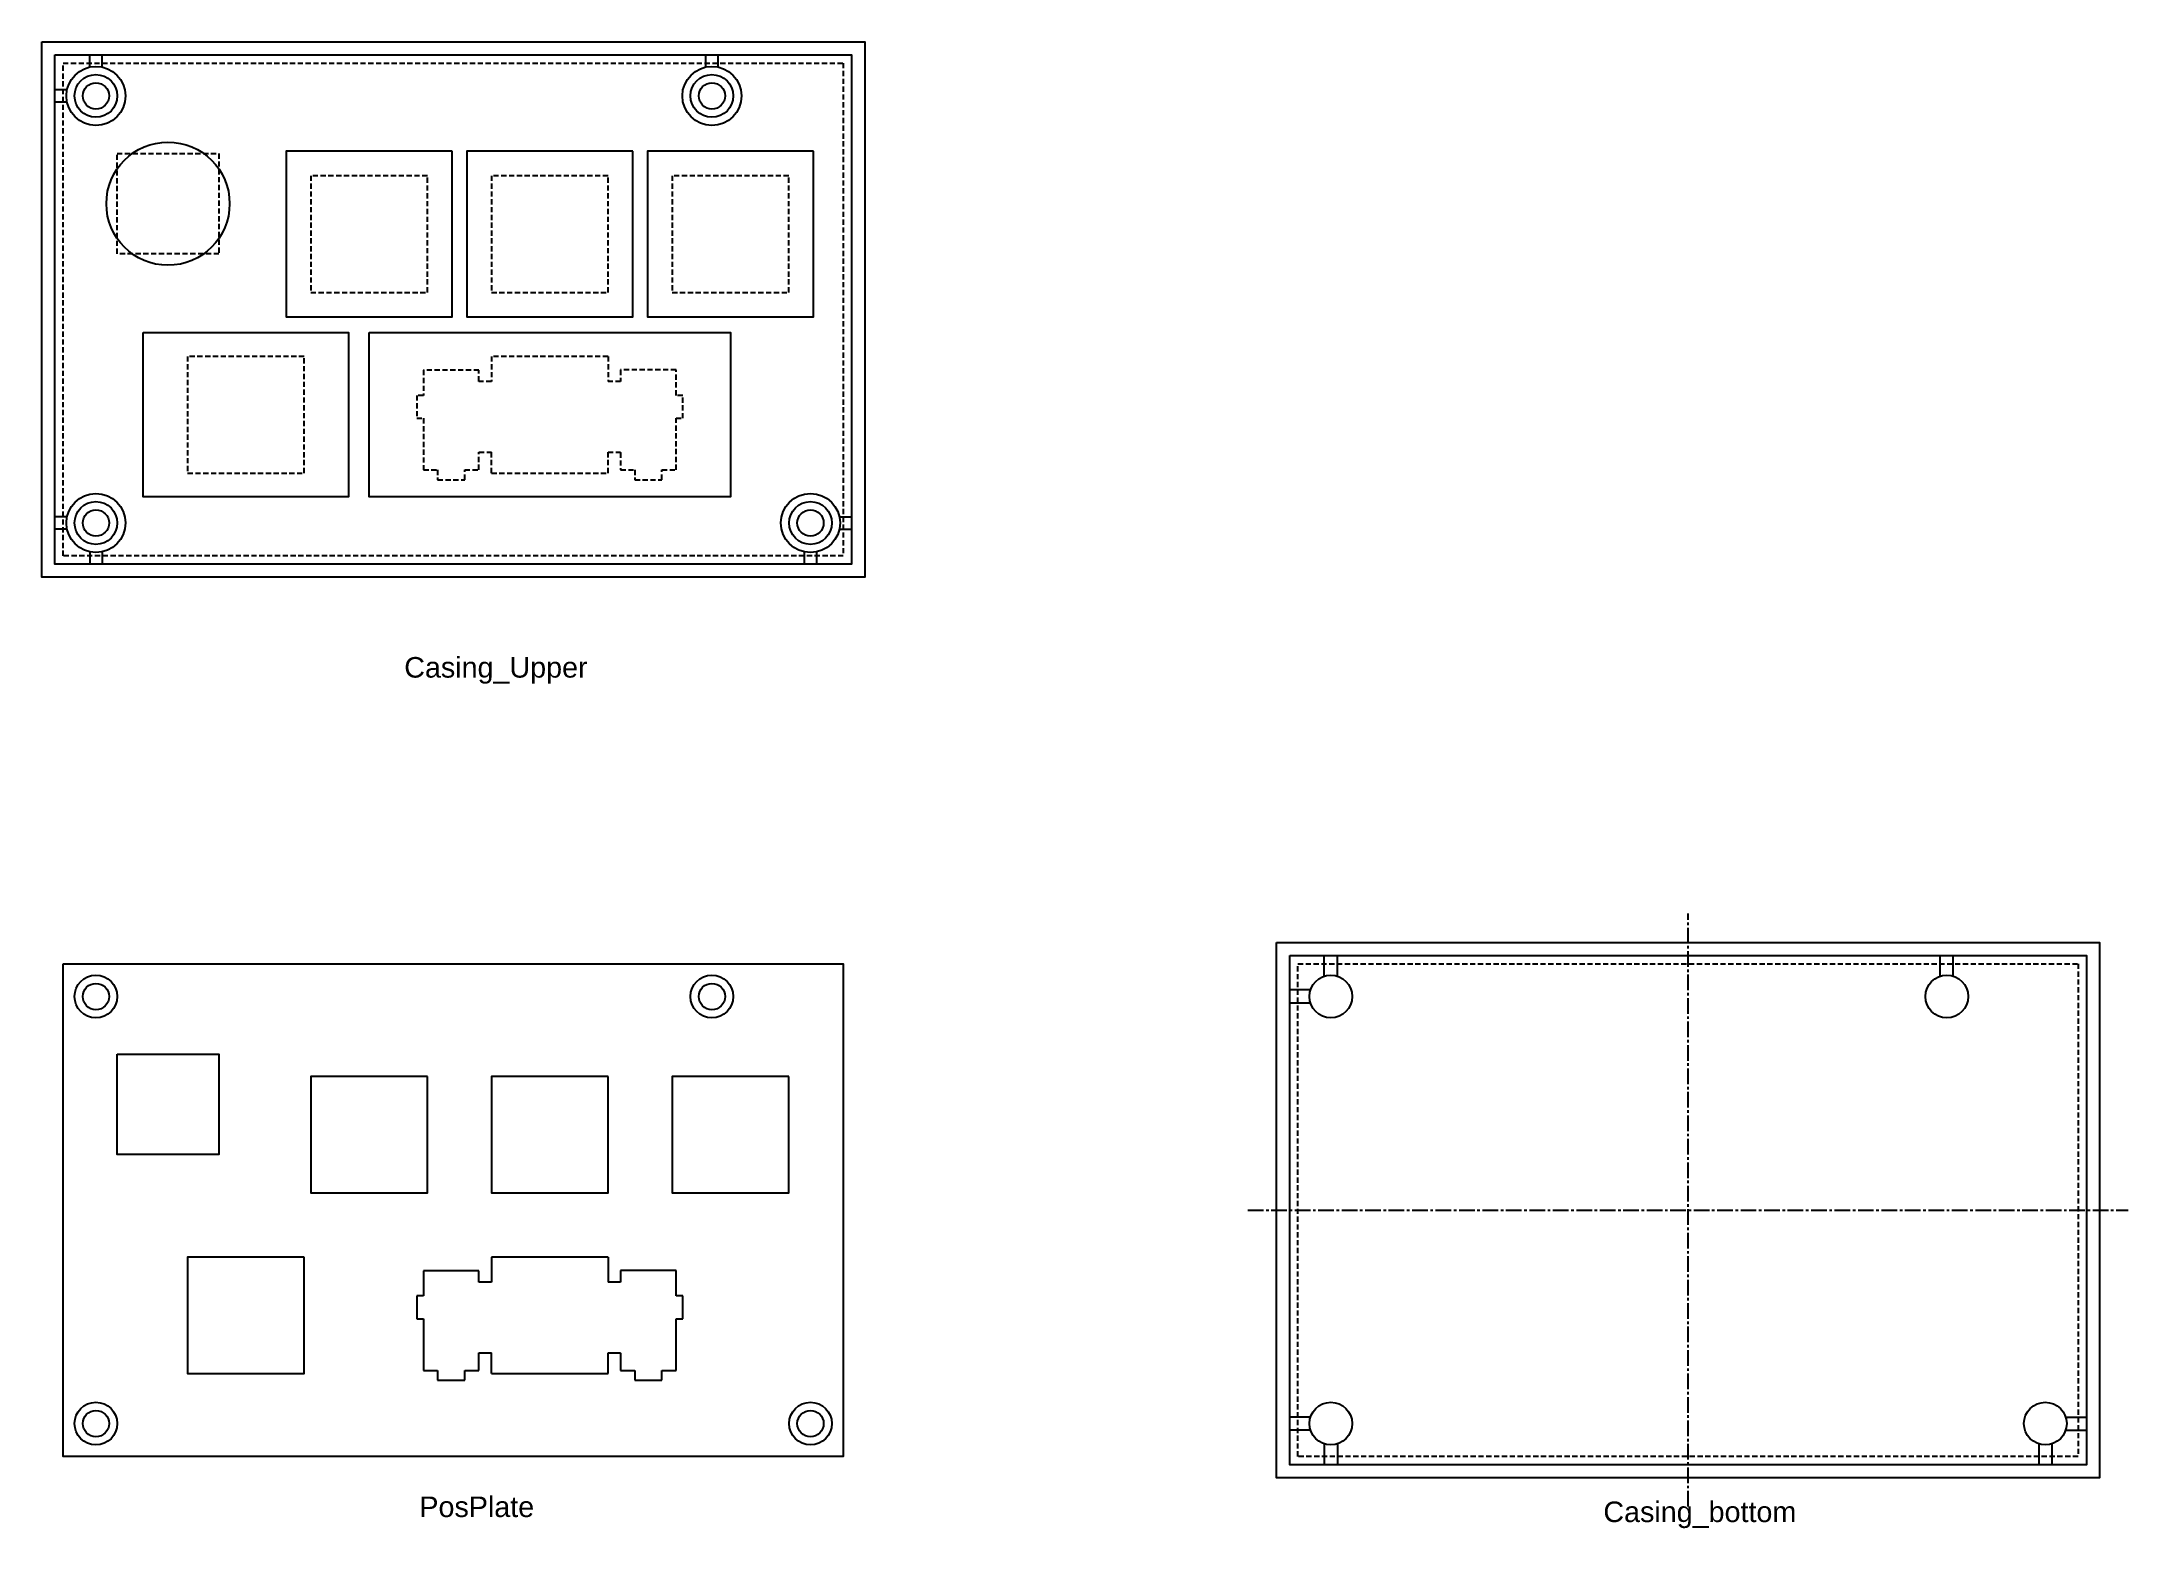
# Model space of a CAD drawing. Header units: millimetres. Extents: x 2114 to 2619, y 792 to 991.
# Drawn here: x 2364.8 to 2618.9, y 810.4 to 991.4 of the extents above; entities that cross this region are included whole.
import ezdxf

# ---------------------------------------------------------------- set-up
doc = ezdxf.new("R2010")
doc.units = ezdxf.units.MM
doc.header["$LTSCALE"] = 0.1
doc.linetypes.add('CENTER2', pattern=[28.575, 19.05, -3.175, 3.175, -3.175])
doc.linetypes.add('HIDDEN', pattern=[9.525, 6.35, -3.175])
doc.styles.get("Standard").update_dxf_attribs({"font": 'arial.ttf'})

msp = doc.modelspace()

# ---------------------------------------------------------------- texts
at = {"char_height": 2.5, "attachment_point": 1}
for s, insert in [('Casing_Upper', (2408.965, 916.437)), ('PosPlate', (2410.808, 814.224)), ('Casing_bottom', (2554.969, 813.611))]:
    msp.add_mtext_dynamic_manual_height_columns(s, width=29.54808, gutter_width=12.5, heights=[0], dxfattribs=dict(at, insert=insert))

# ---------------------------------------------------------------- blocks, each defined once
blk = doc.blocks.new('*U122')
at = {"color": 0, "linetype": 'CENTER2', "transparency": 16777216}
blk.add_line((-53.6, 0), (53.6, 0), dxfattribs=at)
blk = doc.blocks.new('*U123')
at = {"color": 0, "linetype": 'CENTER2', "transparency": 16777216}
blk.add_line((0, -36.1), (0, 36.1), dxfattribs=at)

# ---------------------------------------------------------------- linework, layer by layer
for p, q in [((2370.677, 988.283), (2370.677, 989.762)), ((2372.177, 988.283), (2372.177, 989.762)), ((2445.677, 988.283), (2445.677, 989.762)), ((2447.177, 988.283), (2447.177, 989.762)), ((2367.906, 985.512), (2366.427, 985.512)), ((2367.906, 984.012), (2366.427, 984.012)), ((2367.906, 933.512), (2366.427, 933.512)), ((2461.948, 933.512), (2463.427, 933.512)), ((2367.906, 932.012), (2366.427, 932.012)), ((2461.948, 932.012), (2463.427, 932.012)), ((2370.677, 929.241), (2370.677, 927.762)), ((2372.177, 929.241), (2372.177, 927.762)), ((2457.677, 929.241), (2457.677, 927.762)), ((2459.177, 929.241), (2459.177, 927.762)), ((2520.979, 877.573), (2520.979, 880.099)), ((2522.579, 877.573), (2522.579, 880.099)), ((2595.979, 877.573), (2595.979, 880.099)), ((2597.579, 877.573), (2597.579, 880.099)), ((2519.305, 875.899), (2516.779, 875.899)), ((2519.305, 874.299), (2516.779, 874.299)), ((2418.059, 841.723), (2411.311, 841.723)), ((2411.311, 841.723), (2411.311, 838.64)), ((2418.059, 840.334), (2418.059, 841.723)), ((2419.586, 843.384), (2419.586, 840.334)), ((2433.786, 843.384), (2433.786, 840.334)), ((2442.061, 841.733), (2435.312, 841.733)), ((2435.312, 841.733), (2435.312, 840.334)), ((2442.061, 838.64), (2442.061, 841.733)), ((2411.311, 838.64), (2410.485, 838.64)), ((2410.485, 838.64), (2410.485, 835.843)), ((2419.586, 840.334), (2418.059, 840.334)), ((2435.312, 840.334), (2433.786, 840.334)), ((2442.887, 838.64), (2442.061, 838.64)), ((2442.887, 835.843), (2442.887, 838.64)), ((2410.485, 835.843), (2411.311, 835.843)), ((2411.311, 835.843), (2411.311, 829.572)), ((2442.061, 829.572), (2442.061, 835.843)), ((2442.061, 835.843), (2442.887, 835.843)), ((2418.059, 829.572), (2418.059, 831.703)), ((2418.059, 831.703), (2419.586, 831.703)), ((2419.586, 829.184), (2419.586, 831.703)), ((2433.786, 831.67), (2433.786, 831.703)), ((2433.786, 831.703), (2435.312, 831.703)), ((2433.786, 829.184), (2433.786, 831.67)), ((2435.312, 831.67), (2435.312, 831.703)), ((2435.312, 831.67), (2435.312, 829.572)), ((2411.311, 829.572), (2413.035, 829.572)), ((2413.035, 829.572), (2413.035, 828.371)), ((2413.035, 828.371), (2416.335, 828.371)), ((2416.335, 828.371), (2416.335, 829.572)), ((2416.335, 829.572), (2418.059, 829.572)), ((2435.312, 829.572), (2437.037, 829.572)), ((2437.037, 829.572), (2437.037, 828.371)), ((2437.037, 828.371), (2440.337, 828.371)), ((2440.337, 828.371), (2440.337, 829.572)), ((2440.337, 829.572), (2442.061, 829.572)), ((2519.305, 823.899), (2516.779, 823.899)), ((2611.253, 823.899), (2613.779, 823.899)), ((2519.305, 822.299), (2516.779, 822.299)), ((2520.979, 820.625), (2520.979, 818.099)), ((2522.579, 820.625), (2522.579, 818.099)), ((2607.979, 820.625), (2607.979, 818.099)), ((2609.579, 820.625), (2609.579, 818.099)), ((2611.253, 822.299), (2613.779, 822.299))]:
    msp.add_line(p, q)
at = {"linetype": 'HIDDEN'}
for p, q in [((2419.586, 953.047), (2419.586, 949.997)), ((2433.786, 953.047), (2433.786, 949.997)), ((2418.059, 951.387), (2411.311, 951.387)), ((2411.311, 951.387), (2411.311, 948.303)), ((2418.059, 949.997), (2418.059, 951.387)), ((2442.061, 951.397), (2435.312, 951.397)), ((2435.312, 951.397), (2435.312, 949.997)), ((2442.061, 948.303), (2442.061, 951.397)), ((2411.311, 948.303), (2410.485, 948.303)), ((2410.485, 948.303), (2410.485, 945.507)), ((2419.586, 949.997), (2418.059, 949.997)), ((2435.312, 949.997), (2433.786, 949.997)), ((2442.887, 948.303), (2442.061, 948.303)), ((2442.887, 945.507), (2442.887, 948.303)), ((2410.485, 945.507), (2411.311, 945.507)), ((2411.311, 945.507), (2411.311, 939.235)), ((2442.061, 939.235), (2442.061, 945.507)), ((2442.061, 945.507), (2442.887, 945.507)), ((2418.059, 939.235), (2418.059, 941.366)), ((2418.059, 941.366), (2419.586, 941.366)), ((2419.586, 938.847), (2419.586, 941.366)), ((2433.786, 941.333), (2433.786, 941.366)), ((2433.786, 941.366), (2435.312, 941.366)), ((2433.786, 938.847), (2433.786, 941.333)), ((2435.312, 941.333), (2435.312, 941.366)), ((2435.312, 941.333), (2435.312, 939.235)), ((2411.311, 939.235), (2413.035, 939.235)), ((2413.035, 939.235), (2413.035, 938.034)), ((2413.035, 938.034), (2416.335, 938.034)), ((2416.335, 938.034), (2416.335, 939.235)), ((2416.335, 939.235), (2418.059, 939.235)), ((2435.312, 939.235), (2437.037, 939.235)), ((2437.037, 939.235), (2437.037, 938.034)), ((2437.037, 938.034), (2440.337, 938.034)), ((2440.337, 938.034), (2440.337, 939.235)), ((2440.337, 939.235), (2442.061, 939.235))]:
    msp.add_line(p, q, dxfattribs=at)
for points in [[(2364.827, 991.362), (2465.027, 991.362), (2465.027, 926.162), (2364.827, 926.162)], [(2366.427, 989.762), (2463.427, 989.762), (2463.427, 927.762), (2366.427, 927.762)], [(2414.786, 978.047), (2394.586, 978.047), (2394.586, 957.847), (2414.786, 957.847)], [(2436.786, 978.047), (2416.586, 978.047), (2416.586, 957.847), (2436.786, 957.847)], [(2458.786, 978.047), (2438.586, 978.047), (2438.586, 957.847), (2458.786, 957.847)], [(2377.186, 955.947), (2402.186, 955.947), (2402.186, 935.947), (2377.186, 935.947)], [(2404.686, 955.947), (2448.686, 955.947), (2448.686, 935.947), (2404.686, 935.947)], [(2515.179, 881.699), (2615.379, 881.699), (2615.379, 816.499), (2515.179, 816.499)], [(2367.427, 879.099), (2462.427, 879.099), (2462.427, 819.099), (2367.427, 819.099)], [(2516.779, 880.099), (2613.779, 880.099), (2613.779, 818.099), (2516.779, 818.099)], [(2374, 868.079), (2386.4, 868.079), (2386.4, 855.879), (2374, 855.879)], [(2411.786, 865.384), (2397.586, 865.384), (2397.586, 851.184), (2411.786, 851.184)], [(2433.786, 865.384), (2419.586, 865.384), (2419.586, 851.184), (2433.786, 851.184)], [(2455.786, 865.384), (2441.586, 865.384), (2441.586, 851.184), (2455.786, 851.184)], [(2396.786, 843.384), (2382.586, 843.384), (2382.586, 829.184), (2396.786, 829.184)]]:
    msp.add_lwpolyline(points, close=True)
for points in [[(2367.427, 988.762), (2462.427, 988.762), (2462.427, 928.762), (2367.427, 928.762)], [(2374, 977.742), (2386.4, 977.742), (2386.4, 965.542), (2374, 965.542)], [(2411.786, 975.047), (2397.586, 975.047), (2397.586, 960.847), (2411.786, 960.847)], [(2433.786, 975.047), (2419.586, 975.047), (2419.586, 960.847), (2433.786, 960.847)], [(2455.786, 975.047), (2441.586, 975.047), (2441.586, 960.847), (2455.786, 960.847)], [(2396.786, 953.047), (2382.586, 953.047), (2382.586, 938.847), (2396.786, 938.847)], [(2517.779, 879.099), (2612.779, 879.099), (2612.779, 819.099), (2517.779, 819.099)]]:
    msp.add_lwpolyline(points, close=True, dxfattribs=at)
for points in [[(2433.786, 953.047), (2419.586, 953.047)], [(2419.586, 938.847), (2433.786, 938.847)]]:
    msp.add_lwpolyline(points, dxfattribs=at)
for points in [[(2433.786, 843.384), (2419.586, 843.384)], [(2419.586, 829.184), (2433.786, 829.184)]]:
    msp.add_lwpolyline(points)
for centre, radius in [((2371.427, 984.762), 3.6), ((2446.427, 984.762), 3.6), ((2371.427, 984.762), 2.6), ((2371.427, 984.762), 1.6), ((2446.427, 984.762), 2.6), ((2446.427, 984.762), 1.6), ((2380.2, 971.642), 7.5), ((2371.427, 932.762), 3.6), ((2371.427, 932.762), 2.6), ((2458.427, 932.762), 3.6), ((2458.427, 932.762), 2.6), ((2371.427, 932.762), 1.6), ((2458.427, 932.762), 1.6), ((2371.427, 875.099), 2.6), ((2371.427, 875.099), 1.6), ((2446.427, 875.099), 2.6), ((2446.427, 875.099), 1.6), ((2521.779, 875.099), 2.6), ((2596.779, 875.099), 2.6), ((2371.427, 823.099), 2.6), ((2458.427, 823.099), 2.6), ((2521.779, 823.099), 2.6), ((2608.779, 823.099), 2.6), ((2371.427, 823.099), 1.6), ((2458.427, 823.099), 1.6)]:
    msp.add_circle(centre, radius)

# ---------------------------------------------------------------- block references
at = {"linetype": 'CENTER2'}
for name in ['*U123', '*U122']:
    msp.add_blockref(name, (2565.279, 849.099), dxfattribs=at)

msp.set_redraw_order([(e.dxf.handle, doc.entitydb.next_handle()) for e in msp.query("TEXT MTEXT ATTDEF DIMENSION ARC_DIMENSION")])  # texts and dimensions are drawn at this point

doc.saveas('drawing.dxf')
